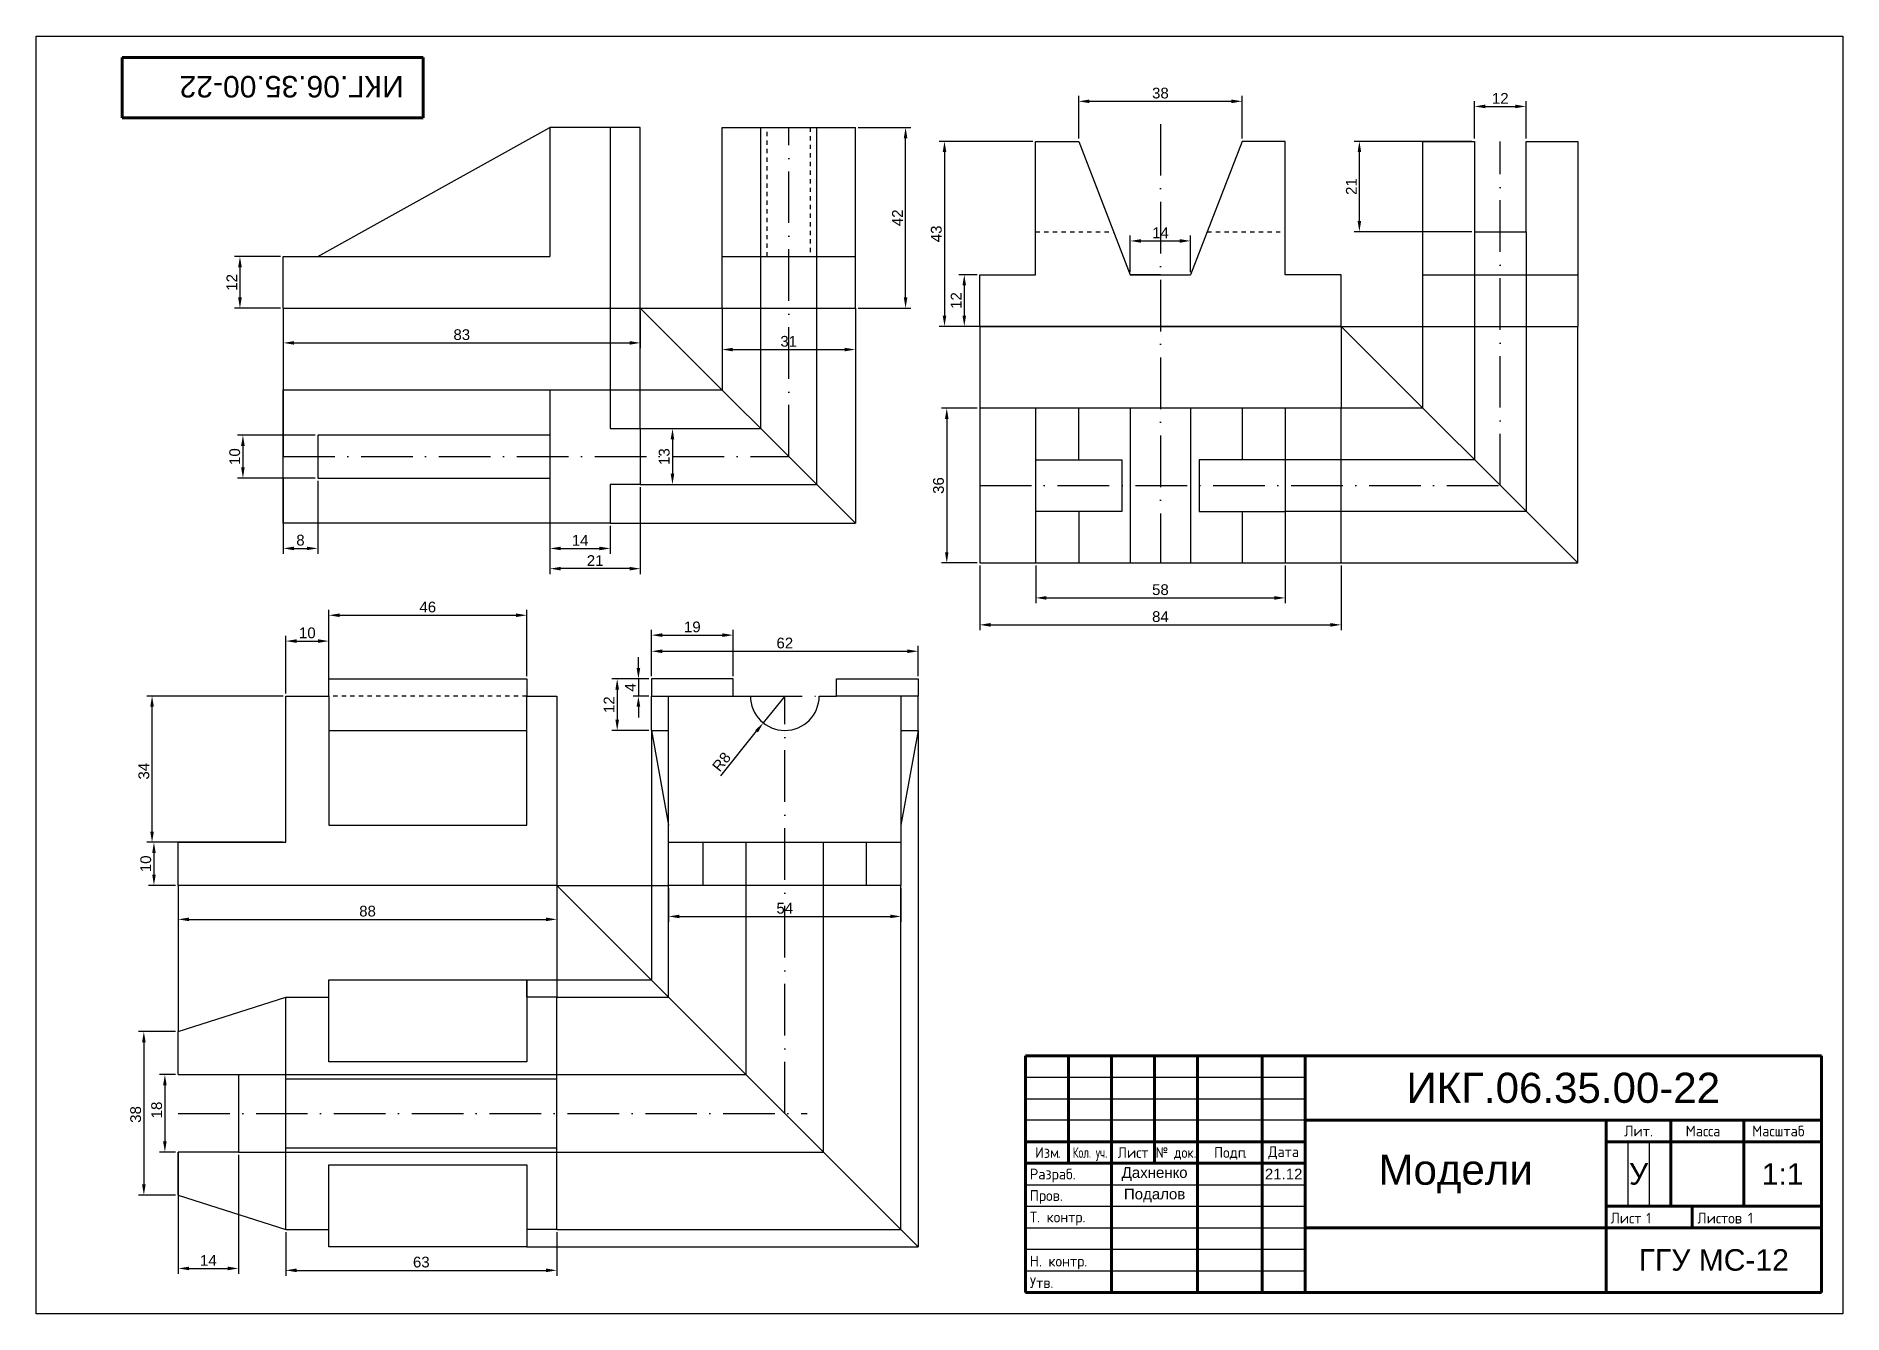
# Model space of a CAD drawing. Header units: millimetres. Extents: x 752 to 1992, y 1433 to 1900.
# Drawn here: x 1571.5 to 1991.5, y 1603 to 1900 of the extents above; entities that cross this region are included whole.
import ezdxf
from ezdxf.enums import TextEntityAlignment as Align

# ---------------------------------------------------------------- set-up
doc = ezdxf.new("R2010")
doc.units = ezdxf.units.MM
doc.linetypes.add('ACAD_ISO10W100', pattern=[18, 12, -3, 0, -3])
doc.linetypes.add('JIS_02_1.0', pattern=[2, 1, -1])
for name, color, linetype in [('45', 230, 'Continuous'), ('ось', 50, 'Continuous'), ('проекционные', 80, 'Continuous'), ('размеры', 140, 'Continuous'), ('штриховые', 7, 'JIS_02_1.0')]:
    doc.layers.add(name, color=color, linetype=linetype)
doc.layers.add('контур', color=7, linetype='Continuous', lineweight=30)
doc.styles.add('GOST-2.304_Type-B', font='GOST Common.ttf')
doc.styles.get("Standard").update_dxf_attribs({"font": 'arial.ttf'})
doc.dimstyles.new('ISO-25', dxfattribs={"dimtxt": 2.5, "dimasz": 2.5, "dimexe": 1.25, "dimexo": 0.625, "dimtad": 1, "dimtxsty": 'Standard', "dimcen": 2.5, "dimadec": 0, "dimazin": 0, "dimtfac": 1, "dimtmove": 0, "dimatfit": 3, "dimfxl": 1, "dimarcsym": 0})

msp = doc.modelspace()

# ---------------------------------------------------------------- texts
at = {"insert": (1630.925, 1888.273), "char_height": 5, "attachment_point": 5, "rotation": 180}
msp.add_mtext_dynamic_manual_height_columns('ИКГ.06.35.00-22', width=70, gutter_width=12.5, heights=[0], dxfattribs=at)
at = {"attachment_point": 5}
for s, width, insert, char_height in [('ИКГ.06.35.00-22', 120, (1926.531, 1655.492), 7), ('Модели', 70, (1901.531, 1635.492), 7), ('У', 5, (1944.031, 1635.492), 5), ('Дахненко', 20, (1831.531, 1635.492), 2.5), ('21.12', 10, (1861.531, 1635.492), 2.5), ('1:1', 18, (1977.531, 1635.492), 5), ('Подалов', 20, (1831.531, 1630.492), 2.5), ('ГГУ МС-12', 50, (1961.531, 1615.492), 5)]:
    msp.add_mtext_dynamic_manual_height_columns(s, width=width, gutter_width=12.5, heights=[0], dxfattribs=dict(at, insert=insert, char_height=char_height))

# ---------------------------------------------------------------- blocks, each defined once
blk = doc.blocks.new('*D47')
at = {"layer": 'Defpoints', "color": 0, "transparency": 16777216}
for p in [(1628.98, 1848.76), (1618.91, 1836.76), (1628.98, 1836.76)]:
    blk.add_point(p, dxfattribs=at)
at = {"layer": 'размеры', "color": 0, "lineweight": -2, "transparency": 16777216}
for p, q in [((1628.36, 1848.76), (1617.66, 1848.76)), ((1618.91, 1846.26), (1618.91, 1839.26)), ((1628.36, 1836.76), (1617.66, 1836.76))]:
    blk.add_line(p, q, dxfattribs=at)
at = {"layer": 'размеры', "color": 0, "transparency": 16777216}
for points in [[(1618.49, 1846.26), (1619.33, 1846.26), (1618.91, 1848.76)], [(1618.49, 1839.26), (1619.33, 1839.26), (1618.91, 1836.76)]]:
    blk.add_solid(points, dxfattribs=at)
at = {"layer": 'размеры', "color": 0, "transparency": 16777216, "insert": (1617.03, 1842.76), "char_height": 2.5, "attachment_point": 5, "rotation": 90}
blk.add_mtext('12', dxfattribs=at)
blk = doc.blocks.new('*D48')
at = {"layer": 'Defpoints', "color": 0, "transparency": 16777216}
for p in [(1628.98, 1836.76), (1711.98, 1836.76), (1711.98, 1828.69)]:
    blk.add_point(p, dxfattribs=at)
at = {"layer": 'размеры', "color": 0, "lineweight": -2, "transparency": 16777216}
for p, q in [((1628.98, 1836.14), (1628.98, 1827.44)), ((1711.98, 1836.14), (1711.98, 1827.44)), ((1631.48, 1828.69), (1709.48, 1828.69))]:
    blk.add_line(p, q, dxfattribs=at)
at = {"layer": 'размеры', "color": 0, "transparency": 16777216}
for points in [[(1631.48, 1829.1), (1631.48, 1828.27), (1628.98, 1828.69)], [(1709.48, 1829.1), (1709.48, 1828.27), (1711.98, 1828.69)]]:
    blk.add_solid(points, dxfattribs=at)
at = {"layer": 'размеры', "color": 0, "transparency": 16777216, "insert": (1670.48, 1830.59), "char_height": 2.5, "attachment_point": 5}
blk.add_mtext('83', dxfattribs=at)
blk = doc.blocks.new('*D49')
at = {"layer": 'Defpoints', "color": 0, "transparency": 16777216}
for p in [(1636.98, 1807.26), (1619.6, 1797.26), (1636.98, 1797.26)]:
    blk.add_point(p, dxfattribs=at)
at = {"layer": 'размеры', "color": 0, "lineweight": -2, "transparency": 16777216}
for p, q in [((1636.36, 1807.26), (1618.35, 1807.26)), ((1619.6, 1804.76), (1619.6, 1799.76)), ((1636.36, 1797.26), (1618.35, 1797.26))]:
    blk.add_line(p, q, dxfattribs=at)
at = {"layer": 'размеры', "color": 0, "transparency": 16777216}
for points in [[(1619.18, 1804.76), (1620.01, 1804.76), (1619.6, 1807.26)], [(1619.18, 1799.76), (1620.01, 1799.76), (1619.6, 1797.26)]]:
    blk.add_solid(points, dxfattribs=at)
at = {"layer": 'размеры', "color": 0, "transparency": 16777216, "insert": (1617.7, 1802.26), "char_height": 2.5, "attachment_point": 5, "rotation": 90}
blk.add_mtext('10', dxfattribs=at)
blk = doc.blocks.new('*D50')
at = {"layer": 'Defpoints', "color": 0, "transparency": 16777216}
for p in [(1628.98, 1797.26), (1636.98, 1797.26), (1636.98, 1780.92)]:
    blk.add_point(p, dxfattribs=at)
at = {"layer": 'размеры', "color": 0, "lineweight": -2, "transparency": 16777216}
for p, q in [((1628.98, 1796.64), (1628.98, 1779.67)), ((1636.98, 1796.64), (1636.98, 1779.67)), ((1631.48, 1780.92), (1634.48, 1780.92))]:
    blk.add_line(p, q, dxfattribs=at)
at = {"layer": 'размеры', "color": 0, "transparency": 16777216}
for points in [[(1631.48, 1781.33), (1631.48, 1780.5), (1628.98, 1780.92)], [(1634.48, 1781.33), (1634.48, 1780.5), (1636.98, 1780.92)]]:
    blk.add_solid(points, dxfattribs=at)
at = {"layer": 'размеры', "color": 0, "transparency": 16777216, "insert": (1632.98, 1782.82), "char_height": 2.5, "attachment_point": 5}
blk.add_mtext('8', dxfattribs=at)
blk = doc.blocks.new('*D51')
at = {"layer": 'Defpoints', "color": 0, "transparency": 16777216}
for p in [(1690.98, 1786.76), (1704.98, 1786.76), (1704.98, 1780.91)]:
    blk.add_point(p, dxfattribs=at)
at = {"layer": 'размеры', "color": 0, "lineweight": -2, "transparency": 16777216}
for p, q in [((1690.98, 1786.14), (1690.98, 1779.66)), ((1704.98, 1786.14), (1704.98, 1779.66)), ((1693.48, 1780.91), (1702.48, 1780.91))]:
    blk.add_line(p, q, dxfattribs=at)
at = {"layer": 'размеры', "color": 0, "transparency": 16777216}
for points in [[(1693.48, 1781.33), (1693.48, 1780.49), (1690.98, 1780.91)], [(1702.48, 1781.33), (1702.48, 1780.49), (1704.98, 1780.91)]]:
    blk.add_solid(points, dxfattribs=at)
at = {"layer": 'размеры', "color": 0, "transparency": 16777216, "insert": (1697.98, 1782.79), "char_height": 2.5, "attachment_point": 5}
blk.add_mtext('14', dxfattribs=at)
blk = doc.blocks.new('*D52')
at = {"layer": 'Defpoints', "color": 0, "transparency": 16777216}
for p in [(1690.98, 1797.26), (1711.98, 1795.76), (1690.98, 1776.21)]:
    blk.add_point(p, dxfattribs=at)
at = {"layer": 'размеры', "color": 0, "lineweight": -2, "transparency": 16777216}
for p, q in [((1690.98, 1796.64), (1690.98, 1774.96)), ((1711.98, 1795.14), (1711.98, 1774.96)), ((1709.48, 1776.21), (1693.48, 1776.21))]:
    blk.add_line(p, q, dxfattribs=at)
at = {"layer": 'размеры', "color": 0, "transparency": 16777216}
for points in [[(1693.48, 1776.63), (1693.48, 1775.79), (1690.98, 1776.21)], [(1709.48, 1776.63), (1709.48, 1775.79), (1711.98, 1776.21)]]:
    blk.add_solid(points, dxfattribs=at)
at = {"layer": 'размеры', "color": 0, "transparency": 16777216, "insert": (1701.48, 1778.09), "char_height": 2.5, "attachment_point": 5}
blk.add_mtext('21', dxfattribs=at)
blk = doc.blocks.new('*D53')
at = {"layer": 'Defpoints', "color": 0, "transparency": 16777216}
for p in [(1711.98, 1808.76), (1711.98, 1795.76), (1719.46, 1795.76)]:
    blk.add_point(p, dxfattribs=at)
at = {"layer": 'размеры', "color": 0, "lineweight": -2, "transparency": 16777216}
for p, q in [((1712.61, 1808.76), (1720.71, 1808.76)), ((1719.46, 1806.26), (1719.46, 1798.26)), ((1712.61, 1795.76), (1720.71, 1795.76))]:
    blk.add_line(p, q, dxfattribs=at)
at = {"layer": 'размеры', "color": 0, "transparency": 16777216}
for points in [[(1719.04, 1806.26), (1719.87, 1806.26), (1719.46, 1808.76)], [(1719.04, 1798.26), (1719.87, 1798.26), (1719.46, 1795.76)]]:
    blk.add_solid(points, dxfattribs=at)
at = {"layer": 'размеры', "color": 0, "transparency": 16777216, "insert": (1717.55, 1802.26), "char_height": 2.5, "attachment_point": 5, "rotation": 90}
blk.add_mtext('13', dxfattribs=at)
blk = doc.blocks.new('*D21')
at = {"layer": 'Defpoints', "color": 0, "transparency": 16777216}
for p in [(1761.98, 1878.76), (1773.65, 1878.76), (1761.98, 1836.76)]:
    blk.add_point(p, dxfattribs=at)
at = {"layer": 'размеры', "color": 0, "lineweight": -2, "transparency": 16777216}
for p, q in [((1762.61, 1878.76), (1774.9, 1878.76)), ((1773.65, 1839.26), (1773.65, 1876.26)), ((1762.61, 1836.76), (1774.9, 1836.76))]:
    blk.add_line(p, q, dxfattribs=at)
at = {"layer": 'размеры', "color": 0, "transparency": 16777216}
for points in [[(1773.23, 1876.26), (1774.06, 1876.26), (1773.65, 1878.76)], [(1773.23, 1839.26), (1774.06, 1839.26), (1773.65, 1836.76)]]:
    blk.add_solid(points, dxfattribs=at)
at = {"layer": 'размеры', "color": 0, "transparency": 16777216, "insert": (1771.77, 1857.76), "char_height": 2.5, "attachment_point": 5, "rotation": 90}
blk.add_mtext('42', dxfattribs=at)
blk = doc.blocks.new('*D22')
at = {"layer": 'Defpoints', "color": 0, "transparency": 16777216}
for p in [(1730.98, 1836.76), (1761.98, 1836.76), (1761.98, 1827.14)]:
    blk.add_point(p, dxfattribs=at)
at = {"layer": 'размеры', "color": 0, "lineweight": -2, "transparency": 16777216}
for p, q in [((1730.98, 1836.14), (1730.98, 1825.89)), ((1761.98, 1836.14), (1761.98, 1825.89)), ((1733.48, 1827.14), (1759.48, 1827.14))]:
    blk.add_line(p, q, dxfattribs=at)
at = {"layer": 'размеры', "color": 0, "transparency": 16777216}
for points in [[(1733.48, 1827.56), (1733.48, 1826.72), (1730.98, 1827.14)], [(1759.48, 1827.56), (1759.48, 1826.72), (1761.98, 1827.14)]]:
    blk.add_solid(points, dxfattribs=at)
at = {"layer": 'размеры', "color": 0, "transparency": 16777216, "insert": (1746.48, 1829.04), "char_height": 2.5, "attachment_point": 5}
blk.add_mtext('31', dxfattribs=at)
blk = doc.blocks.new('*D23')
at = {"layer": 'Defpoints', "color": 0, "transparency": 16777216}
for p in [(1839.89, 1852.39), (1825.89, 1844.53), (1839.89, 1844.53)]:
    blk.add_point(p, dxfattribs=at)
at = {"layer": 'размеры', "color": 0, "lineweight": -2, "transparency": 16777216}
for p, q in [((1825.89, 1845.16), (1825.89, 1853.64)), ((1828.39, 1852.39), (1837.39, 1852.39)), ((1839.89, 1845.16), (1839.89, 1853.64))]:
    blk.add_line(p, q, dxfattribs=at)
at = {"layer": 'размеры', "color": 0, "transparency": 16777216}
for points in [[(1828.39, 1852.8), (1828.39, 1851.97), (1825.89, 1852.39)], [(1837.39, 1852.8), (1837.39, 1851.97), (1839.89, 1852.39)]]:
    blk.add_solid(points, dxfattribs=at)
at = {"layer": 'размеры', "color": 0, "transparency": 16777216, "insert": (1832.89, 1854.27), "char_height": 2.5, "attachment_point": 5}
blk.add_mtext('14', dxfattribs=at)
blk = doc.blocks.new('*D24')
at = {"layer": 'Defpoints', "color": 0, "transparency": 16777216}
for p in [(1790.89, 1844.53), (1787.29, 1832.53), (1790.89, 1832.53)]:
    blk.add_point(p, dxfattribs=at)
at = {"layer": 'размеры', "color": 0, "lineweight": -2, "transparency": 16777216}
for p, q in [((1790.26, 1844.53), (1786.04, 1844.53)), ((1787.29, 1842.03), (1787.29, 1835.03)), ((1790.26, 1832.53), (1786.04, 1832.53))]:
    blk.add_line(p, q, dxfattribs=at)
at = {"layer": 'размеры', "color": 0, "transparency": 16777216}
for points in [[(1786.87, 1842.03), (1787.7, 1842.03), (1787.29, 1844.53)], [(1786.87, 1835.03), (1787.7, 1835.03), (1787.29, 1832.53)]]:
    blk.add_solid(points, dxfattribs=at)
at = {"layer": 'размеры', "color": 0, "transparency": 16777216, "insert": (1785.41, 1838.53), "char_height": 2.5, "attachment_point": 5, "rotation": 90}
blk.add_mtext('12', dxfattribs=at)
blk = doc.blocks.new('*D25')
at = {"layer": 'Defpoints', "color": 0, "transparency": 16777216}
for p in [(1803.89, 1875.53), (1782.69, 1832.53), (1803.89, 1832.53)]:
    blk.add_point(p, dxfattribs=at)
at = {"layer": 'размеры', "color": 0, "lineweight": -2, "transparency": 16777216}
for p, q in [((1803.26, 1875.53), (1781.44, 1875.53)), ((1782.69, 1873.03), (1782.69, 1835.03)), ((1803.26, 1832.53), (1781.44, 1832.53))]:
    blk.add_line(p, q, dxfattribs=at)
at = {"layer": 'размеры', "color": 0, "transparency": 16777216}
for points in [[(1782.28, 1873.03), (1783.11, 1873.03), (1782.69, 1875.53)], [(1782.28, 1835.03), (1783.11, 1835.03), (1782.69, 1832.53)]]:
    blk.add_solid(points, dxfattribs=at)
at = {"layer": 'размеры', "color": 0, "transparency": 16777216, "insert": (1780.79, 1854.03), "char_height": 2.5, "attachment_point": 5, "rotation": 90}
blk.add_mtext('43', dxfattribs=at)
blk = doc.blocks.new('*D26')
at = {"layer": 'Defpoints', "color": 0, "transparency": 16777216}
for p in [(1851.89, 1884.84), (1813.89, 1875.53), (1851.89, 1875.53)]:
    blk.add_point(p, dxfattribs=at)
at = {"layer": 'размеры', "color": 0, "lineweight": -2, "transparency": 16777216}
for p, q in [((1813.89, 1876.16), (1813.89, 1886.09)), ((1851.89, 1876.16), (1851.89, 1886.09)), ((1816.39, 1884.84), (1849.39, 1884.84))]:
    blk.add_line(p, q, dxfattribs=at)
at = {"layer": 'размеры', "color": 0, "transparency": 16777216}
for points in [[(1816.39, 1885.26), (1816.39, 1884.42), (1813.89, 1884.84)], [(1849.39, 1885.26), (1849.39, 1884.42), (1851.89, 1884.84)]]:
    blk.add_solid(points, dxfattribs=at)
at = {"layer": 'размеры', "color": 0, "transparency": 16777216, "insert": (1832.89, 1886.74), "char_height": 2.5, "attachment_point": 5}
blk.add_mtext('38', dxfattribs=at)
blk = doc.blocks.new('*D27')
at = {"layer": 'Defpoints', "color": 0, "transparency": 16777216}
for p in [(1879.14, 1875.53), (1905.89, 1875.53), (1905.89, 1854.53)]:
    blk.add_point(p, dxfattribs=at)
at = {"layer": 'размеры', "color": 0, "lineweight": -2, "transparency": 16777216}
for p, q in [((1905.26, 1875.53), (1877.89, 1875.53)), ((1879.14, 1857.03), (1879.14, 1873.03)), ((1905.26, 1854.53), (1877.89, 1854.53))]:
    blk.add_line(p, q, dxfattribs=at)
at = {"layer": 'размеры', "color": 0, "transparency": 16777216}
for points in [[(1878.73, 1873.03), (1879.56, 1873.03), (1879.14, 1875.53)], [(1878.73, 1857.03), (1879.56, 1857.03), (1879.14, 1854.53)]]:
    blk.add_solid(points, dxfattribs=at)
at = {"layer": 'размеры', "color": 0, "transparency": 16777216, "insert": (1877.26, 1865.03), "char_height": 2.5, "attachment_point": 5, "rotation": 90}
blk.add_mtext('21', dxfattribs=at)
blk = doc.blocks.new('*D28')
at = {"layer": 'Defpoints', "color": 0, "transparency": 16777216}
for p in [(1917.89, 1883.65), (1905.89, 1875.53), (1917.89, 1875.53)]:
    blk.add_point(p, dxfattribs=at)
at = {"layer": 'размеры', "color": 0, "lineweight": -2, "transparency": 16777216}
for p, q in [((1905.89, 1876.16), (1905.89, 1884.9)), ((1908.39, 1883.65), (1915.39, 1883.65)), ((1917.89, 1876.16), (1917.89, 1884.9))]:
    blk.add_line(p, q, dxfattribs=at)
at = {"layer": 'размеры', "color": 0, "transparency": 16777216}
for points in [[(1908.39, 1884.07), (1908.39, 1883.24), (1905.89, 1883.65)], [(1915.39, 1884.07), (1915.39, 1883.24), (1917.89, 1883.65)]]:
    blk.add_solid(points, dxfattribs=at)
at = {"layer": 'размеры', "color": 0, "transparency": 16777216, "insert": (1911.89, 1885.53), "char_height": 2.5, "attachment_point": 5}
blk.add_mtext('12', dxfattribs=at)
blk = doc.blocks.new('*D29')
at = {"layer": 'Defpoints', "color": 0, "transparency": 16777216}
for p in [(1790.89, 1813.53), (1783.22, 1777.53), (1790.89, 1777.53)]:
    blk.add_point(p, dxfattribs=at)
at = {"layer": 'размеры', "color": 0, "lineweight": -2, "transparency": 16777216}
for p, q in [((1790.26, 1813.53), (1781.97, 1813.53)), ((1783.22, 1811.03), (1783.22, 1780.03)), ((1790.26, 1777.53), (1781.97, 1777.53))]:
    blk.add_line(p, q, dxfattribs=at)
at = {"layer": 'размеры', "color": 0, "transparency": 16777216}
for points in [[(1782.8, 1811.03), (1783.63, 1811.03), (1783.22, 1813.53)], [(1782.8, 1780.03), (1783.63, 1780.03), (1783.22, 1777.53)]]:
    blk.add_solid(points, dxfattribs=at)
at = {"layer": 'размеры', "color": 0, "transparency": 16777216, "insert": (1781.31, 1795.53), "char_height": 2.5, "attachment_point": 5, "rotation": 90}
blk.add_mtext('36', dxfattribs=at)
blk = doc.blocks.new('*D30')
at = {"layer": 'Defpoints', "color": 0, "transparency": 16777216}
for p in [(1803.89, 1777.53), (1861.89, 1777.53), (1861.89, 1769.41)]:
    blk.add_point(p, dxfattribs=at)
at = {"layer": 'размеры', "color": 0, "lineweight": -2, "transparency": 16777216}
for p, q in [((1803.89, 1776.91), (1803.89, 1768.16)), ((1861.89, 1776.91), (1861.89, 1768.16)), ((1806.39, 1769.41), (1859.39, 1769.41))]:
    blk.add_line(p, q, dxfattribs=at)
at = {"layer": 'размеры', "color": 0, "transparency": 16777216}
for points in [[(1806.39, 1769.83), (1806.39, 1769), (1803.89, 1769.41)], [(1859.39, 1769.83), (1859.39, 1769), (1861.89, 1769.41)]]:
    blk.add_solid(points, dxfattribs=at)
at = {"layer": 'размеры', "color": 0, "transparency": 16777216, "insert": (1832.89, 1771.31), "char_height": 2.5, "attachment_point": 5}
blk.add_mtext('58', dxfattribs=at)
blk = doc.blocks.new('*D31')
at = {"layer": 'Defpoints', "color": 0, "transparency": 16777216}
for p in [(1790.89, 1777.53), (1874.89, 1777.53), (1874.89, 1763.15)]:
    blk.add_point(p, dxfattribs=at)
at = {"layer": 'размеры', "color": 0, "lineweight": -2, "transparency": 16777216}
for p, q in [((1790.89, 1776.91), (1790.89, 1761.9)), ((1874.89, 1776.91), (1874.89, 1761.9)), ((1793.39, 1763.15), (1872.39, 1763.15))]:
    blk.add_line(p, q, dxfattribs=at)
at = {"layer": 'размеры', "color": 0, "transparency": 16777216}
for points in [[(1793.39, 1763.57), (1793.39, 1762.73), (1790.89, 1763.15)], [(1872.39, 1763.57), (1872.39, 1762.73), (1874.89, 1763.15)]]:
    blk.add_solid(points, dxfattribs=at)
at = {"layer": 'размеры', "color": 0, "transparency": 16777216, "insert": (1832.89, 1765.05), "char_height": 2.5, "attachment_point": 5}
blk.add_mtext('84', dxfattribs=at)
blk = doc.blocks.new('*D32')
at = {"layer": 'Defpoints', "color": 0, "transparency": 16777216}
for p in [(1604.57, 1712.6), (1598.92, 1702.6), (1604.57, 1702.6)]:
    blk.add_point(p, dxfattribs=at)
at = {"layer": 'размеры', "color": 0, "lineweight": -2, "transparency": 16777216}
for p, q in [((1603.94, 1712.6), (1597.67, 1712.6)), ((1598.92, 1710.1), (1598.92, 1705.1)), ((1603.94, 1702.6), (1597.67, 1702.6))]:
    blk.add_line(p, q, dxfattribs=at)
at = {"layer": 'размеры', "color": 0, "transparency": 16777216}
for points in [[(1598.51, 1710.1), (1599.34, 1710.1), (1598.92, 1712.6)], [(1598.51, 1705.1), (1599.34, 1705.1), (1598.92, 1702.6)]]:
    blk.add_solid(points, dxfattribs=at)
at = {"layer": 'размеры', "color": 0, "transparency": 16777216, "insert": (1597.02, 1707.6), "char_height": 2.5, "attachment_point": 5, "rotation": 90}
blk.add_mtext('10', dxfattribs=at)
blk = doc.blocks.new('*D33')
at = {"layer": 'Defpoints', "color": 0, "transparency": 16777216}
for p in [(1598.48, 1746.6), (1629.57, 1746.6), (1629.57, 1712.6)]:
    blk.add_point(p, dxfattribs=at)
at = {"layer": 'размеры', "color": 0, "lineweight": -2, "transparency": 16777216}
for p, q in [((1628.94, 1746.6), (1597.23, 1746.6)), ((1598.48, 1715.1), (1598.48, 1744.1)), ((1628.94, 1712.6), (1597.23, 1712.6))]:
    blk.add_line(p, q, dxfattribs=at)
at = {"layer": 'размеры', "color": 0, "transparency": 16777216}
for points in [[(1598.06, 1744.1), (1598.89, 1744.1), (1598.48, 1746.6)], [(1598.06, 1715.1), (1598.89, 1715.1), (1598.48, 1712.6)]]:
    blk.add_solid(points, dxfattribs=at)
at = {"layer": 'размеры', "color": 0, "transparency": 16777216, "insert": (1596.58, 1729.13), "char_height": 2.5, "attachment_point": 5, "rotation": 90}
blk.add_mtext('34', dxfattribs=at)
blk = doc.blocks.new('*D34')
at = {"layer": 'Defpoints', "color": 0, "transparency": 16777216}
for p in [(1639.57, 1759.37), (1629.57, 1746.6), (1639.57, 1746.6)]:
    blk.add_point(p, dxfattribs=at)
at = {"layer": 'размеры', "color": 0, "lineweight": -2, "transparency": 16777216}
for p, q in [((1629.57, 1747.23), (1629.57, 1760.62)), ((1639.57, 1747.23), (1639.57, 1760.62)), ((1632.07, 1759.37), (1637.07, 1759.37))]:
    blk.add_line(p, q, dxfattribs=at)
at = {"layer": 'размеры', "color": 0, "transparency": 16777216}
for points in [[(1632.07, 1759.79), (1632.07, 1758.96), (1629.57, 1759.37)], [(1637.07, 1759.79), (1637.07, 1758.96), (1639.57, 1759.37)]]:
    blk.add_solid(points, dxfattribs=at)
at = {"layer": 'размеры', "color": 0, "transparency": 16777216, "insert": (1634.57, 1761.28), "char_height": 2.5, "attachment_point": 5}
blk.add_mtext('10', dxfattribs=at)
blk = doc.blocks.new('*D35')
at = {"layer": 'Defpoints', "color": 0, "transparency": 16777216}
for p in [(1685.57, 1765.38), (1639.57, 1750.6), (1685.57, 1750.6)]:
    blk.add_point(p, dxfattribs=at)
at = {"layer": 'размеры', "color": 0, "lineweight": -2, "transparency": 16777216}
for p, q in [((1639.57, 1751.23), (1639.57, 1766.63)), ((1642.07, 1765.38), (1683.07, 1765.38)), ((1685.57, 1751.23), (1685.57, 1766.63))]:
    blk.add_line(p, q, dxfattribs=at)
at = {"layer": 'размеры', "color": 0, "transparency": 16777216}
for points in [[(1642.07, 1765.8), (1642.07, 1764.96), (1639.57, 1765.38)], [(1683.07, 1765.8), (1683.07, 1764.96), (1685.57, 1765.38)]]:
    blk.add_solid(points, dxfattribs=at)
at = {"layer": 'размеры', "color": 0, "transparency": 16777216, "insert": (1662.57, 1767.28), "char_height": 2.5, "attachment_point": 5}
blk.add_mtext('46', dxfattribs=at)
blk = doc.blocks.new('*D36')
at = {"layer": 'Defpoints', "color": 0, "transparency": 16777216}
for p in [(1604.57, 1702.6), (1692.57, 1702.6), (1692.57, 1694.69)]:
    blk.add_point(p, dxfattribs=at)
at = {"layer": 'размеры', "color": 0, "lineweight": -2, "transparency": 16777216}
for p, q in [((1604.57, 1701.98), (1604.57, 1693.44)), ((1692.57, 1701.98), (1692.57, 1693.44)), ((1607.07, 1694.69), (1690.07, 1694.69))]:
    blk.add_line(p, q, dxfattribs=at)
at = {"layer": 'размеры', "color": 0, "transparency": 16777216}
for points in [[(1607.07, 1695.11), (1607.07, 1694.27), (1604.57, 1694.69)], [(1690.07, 1695.11), (1690.07, 1694.27), (1692.57, 1694.69)]]:
    blk.add_solid(points, dxfattribs=at)
at = {"layer": 'размеры', "color": 0, "transparency": 16777216, "insert": (1648.57, 1696.59), "char_height": 2.5, "attachment_point": 5}
blk.add_mtext('88', dxfattribs=at)
blk = doc.blocks.new('*D37')
at = {"layer": 'Defpoints', "color": 0, "transparency": 16777216}
for p in [(1733.57, 1760.76), (1714.57, 1750.6), (1733.57, 1750.6)]:
    blk.add_point(p, dxfattribs=at)
at = {"layer": 'размеры', "color": 0, "lineweight": -2, "transparency": 16777216}
for p, q in [((1714.57, 1751.23), (1714.57, 1762.01)), ((1717.07, 1760.76), (1731.07, 1760.76)), ((1733.57, 1751.23), (1733.57, 1762.01))]:
    blk.add_line(p, q, dxfattribs=at)
at = {"layer": 'размеры', "color": 0, "transparency": 16777216}
for points in [[(1717.07, 1761.18), (1717.07, 1760.34), (1714.57, 1760.76)], [(1731.07, 1761.18), (1731.07, 1760.34), (1733.57, 1760.76)]]:
    blk.add_solid(points, dxfattribs=at)
at = {"layer": 'размеры', "color": 0, "transparency": 16777216, "insert": (1724.07, 1762.66), "char_height": 2.5, "attachment_point": 5}
blk.add_mtext('19', dxfattribs=at)
blk = doc.blocks.new('*D38')
at = {"layer": 'Defpoints', "color": 0, "transparency": 16777216}
for p in [(1714.57, 1750.6), (1706.61, 1738.6), (1714.57, 1738.6)]:
    blk.add_point(p, dxfattribs=at)
at = {"layer": 'размеры', "color": 0, "lineweight": -2, "transparency": 16777216}
for p, q in [((1713.94, 1750.6), (1705.36, 1750.6)), ((1706.61, 1748.1), (1706.61, 1741.1)), ((1713.94, 1738.6), (1705.36, 1738.6))]:
    blk.add_line(p, q, dxfattribs=at)
at = {"layer": 'размеры', "color": 0, "transparency": 16777216}
for points in [[(1706.19, 1748.1), (1707.03, 1748.1), (1706.61, 1750.6)], [(1706.19, 1741.1), (1707.03, 1741.1), (1706.61, 1738.6)]]:
    blk.add_solid(points, dxfattribs=at)
at = {"layer": 'размеры', "color": 0, "transparency": 16777216, "insert": (1704.73, 1744.6), "char_height": 2.5, "attachment_point": 5, "rotation": 90}
blk.add_mtext('12', dxfattribs=at)
blk = doc.blocks.new('*D39')
at = {"layer": 'Defpoints', "color": 0, "transparency": 16777216}
for p in [(1776.57, 1757.01), (1714.57, 1750.6), (1776.57, 1750.6)]:
    blk.add_point(p, dxfattribs=at)
at = {"layer": 'размеры', "color": 0, "lineweight": -2, "transparency": 16777216}
for p, q in [((1714.57, 1751.23), (1714.57, 1758.26)), ((1717.07, 1757.01), (1774.07, 1757.01)), ((1776.57, 1751.23), (1776.57, 1758.26))]:
    blk.add_line(p, q, dxfattribs=at)
at = {"layer": 'размеры', "color": 0, "transparency": 16777216}
for points in [[(1717.07, 1757.43), (1717.07, 1756.59), (1714.57, 1757.01)], [(1774.07, 1757.43), (1774.07, 1756.59), (1776.57, 1757.01)]]:
    blk.add_solid(points, dxfattribs=at)
at = {"layer": 'размеры', "color": 0, "transparency": 16777216, "insert": (1745.57, 1758.91), "char_height": 2.5, "attachment_point": 5}
blk.add_mtext('62', dxfattribs=at)
blk = doc.blocks.new('*D40')
at = {"layer": 'Defpoints', "color": 0, "transparency": 16777216}
for p in [(1714.57, 1750.6), (1711.54, 1746.6), (1714.57, 1746.6)]:
    blk.add_point(p, dxfattribs=at)
at = {"layer": 'размеры', "color": 0, "lineweight": -2, "transparency": 16777216}
for p, q in [((1711.54, 1753.1), (1711.54, 1755.6)), ((1713.94, 1750.6), (1710.29, 1750.6)), ((1711.54, 1750.6), (1711.54, 1746.6)), ((1713.94, 1746.6), (1710.29, 1746.6)), ((1711.54, 1744.1), (1711.54, 1741.6))]:
    blk.add_line(p, q, dxfattribs=at)
at = {"layer": 'размеры', "color": 0, "transparency": 16777216}
for points in [[(1711.12, 1753.1), (1711.96, 1753.1), (1711.54, 1750.6)], [(1711.12, 1744.1), (1711.96, 1744.1), (1711.54, 1746.6)]]:
    blk.add_solid(points, dxfattribs=at)
at = {"layer": 'размеры', "color": 0, "transparency": 16777216, "insert": (1709.67, 1748.6), "char_height": 2.5, "attachment_point": 5, "rotation": 90}
blk.add_mtext('4', dxfattribs=at)
blk = doc.blocks.new('*D41')
at = {"layer": 'Defpoints', "color": 0, "transparency": 16777216}
for p in [(1718.57, 1702.6), (1772.57, 1702.6), (1772.57, 1695.37)]:
    blk.add_point(p, dxfattribs=at)
at = {"layer": 'размеры', "color": 0, "lineweight": -2, "transparency": 16777216}
for p, q in [((1718.57, 1701.98), (1718.57, 1694.12)), ((1772.57, 1701.98), (1772.57, 1694.12)), ((1721.07, 1695.37), (1770.07, 1695.37))]:
    blk.add_line(p, q, dxfattribs=at)
at = {"layer": 'размеры', "color": 0, "transparency": 16777216}
for points in [[(1721.07, 1695.79), (1721.07, 1694.96), (1718.57, 1695.37)], [(1770.07, 1695.79), (1770.07, 1694.96), (1772.57, 1695.37)]]:
    blk.add_solid(points, dxfattribs=at)
at = {"layer": 'размеры', "color": 0, "transparency": 16777216, "insert": (1745.57, 1697.27), "char_height": 2.5, "attachment_point": 5}
blk.add_mtext('54', dxfattribs=at)
blk = doc.blocks.new('*D42')
at = {"layer": 'Defpoints', "color": 0, "transparency": 16777216}
for p in [(1745.57, 1746.6), (1740.56, 1740.36)]:
    blk.add_point(p, dxfattribs=at)
at = {"layer": 'размеры', "color": 0, "lineweight": -2, "transparency": 16777216}
for p, q in [((1745.57, 1746.6), (1740.56, 1740.36)), ((1730.7, 1728.06), (1739, 1738.41))]:
    blk.add_line(p, q, dxfattribs=at)
at = {"layer": 'размеры', "color": 0, "transparency": 16777216}
blk.add_solid([(1738.68, 1738.67), (1739.33, 1738.15), (1740.56, 1740.36)], dxfattribs=at)
at = {"layer": 'размеры', "color": 0, "transparency": 16777216, "insert": (1730.87, 1731.31), "char_height": 2.5, "attachment_point": 5, "rotation": 51.2874}
blk.add_mtext('R8', dxfattribs=at)
blk = doc.blocks.new('*D43')
at = {"layer": 'Defpoints', "color": 0, "transparency": 16777216}
for p in [(1604.57, 1658.6), (1601.46, 1640.6), (1604.57, 1640.6)]:
    blk.add_point(p, dxfattribs=at)
at = {"layer": 'размеры', "color": 0, "lineweight": -2, "transparency": 16777216}
for p, q in [((1603.94, 1658.6), (1600.21, 1658.6)), ((1601.46, 1656.1), (1601.46, 1643.1)), ((1603.94, 1640.6), (1600.21, 1640.6))]:
    blk.add_line(p, q, dxfattribs=at)
at = {"layer": 'размеры', "color": 0, "transparency": 16777216}
for points in [[(1601.04, 1656.1), (1601.87, 1656.1), (1601.46, 1658.6)], [(1601.04, 1643.1), (1601.87, 1643.1), (1601.46, 1640.6)]]:
    blk.add_solid(points, dxfattribs=at)
at = {"layer": 'размеры', "color": 0, "transparency": 16777216, "insert": (1599.56, 1650.38), "char_height": 2.5, "attachment_point": 5, "rotation": 90}
blk.add_mtext('18', dxfattribs=at)
blk = doc.blocks.new('*D44')
at = {"layer": 'Defpoints', "color": 0, "transparency": 16777216}
for p in [(1604.57, 1668.6), (1596.57, 1630.6), (1604.57, 1630.6)]:
    blk.add_point(p, dxfattribs=at)
at = {"layer": 'размеры', "color": 0, "lineweight": -2, "transparency": 16777216}
for p, q in [((1603.94, 1668.6), (1595.32, 1668.6)), ((1596.57, 1666.1), (1596.57, 1633.1)), ((1603.94, 1630.6), (1595.32, 1630.6))]:
    blk.add_line(p, q, dxfattribs=at)
at = {"layer": 'размеры', "color": 0, "transparency": 16777216}
for points in [[(1596.15, 1666.1), (1596.99, 1666.1), (1596.57, 1668.6)], [(1596.15, 1633.1), (1596.99, 1633.1), (1596.57, 1630.6)]]:
    blk.add_solid(points, dxfattribs=at)
at = {"layer": 'размеры', "color": 0, "transparency": 16777216, "insert": (1594.67, 1649.34), "char_height": 2.5, "attachment_point": 5, "rotation": 90}
blk.add_mtext('38', dxfattribs=at)
blk = doc.blocks.new('*D45')
at = {"layer": 'Defpoints', "color": 0, "transparency": 16777216}
for p in [(1629.57, 1622.6), (1692.57, 1622.6), (1692.57, 1613.11)]:
    blk.add_point(p, dxfattribs=at)
at = {"layer": 'размеры', "color": 0, "lineweight": -2, "transparency": 16777216}
for p, q in [((1629.57, 1621.98), (1629.57, 1611.86)), ((1692.57, 1621.98), (1692.57, 1611.86)), ((1632.07, 1613.11), (1690.07, 1613.11))]:
    blk.add_line(p, q, dxfattribs=at)
at = {"layer": 'размеры', "color": 0, "transparency": 16777216}
for points in [[(1632.07, 1613.53), (1632.07, 1612.69), (1629.57, 1613.11)], [(1690.07, 1613.53), (1690.07, 1612.69), (1692.57, 1613.11)]]:
    blk.add_solid(points, dxfattribs=at)
at = {"layer": 'размеры', "color": 0, "transparency": 16777216, "insert": (1661.07, 1615.01), "char_height": 2.5, "attachment_point": 5}
blk.add_mtext('63', dxfattribs=at)
blk = doc.blocks.new('*D46')
at = {"layer": 'Defpoints', "color": 0, "transparency": 16777216}
for p in [(1604.57, 1640.6), (1618.57, 1640.6), (1618.57, 1613.55)]:
    blk.add_point(p, dxfattribs=at)
at = {"layer": 'размеры', "color": 0, "lineweight": -2, "transparency": 16777216}
for p, q in [((1604.57, 1639.98), (1604.57, 1612.3)), ((1618.57, 1639.98), (1618.57, 1612.3)), ((1607.07, 1613.55), (1616.07, 1613.55))]:
    blk.add_line(p, q, dxfattribs=at)
at = {"layer": 'размеры', "color": 0, "transparency": 16777216}
for points in [[(1607.07, 1613.97), (1607.07, 1613.13), (1604.57, 1613.55)], [(1616.07, 1613.97), (1616.07, 1613.13), (1618.57, 1613.55)]]:
    blk.add_solid(points, dxfattribs=at)
at = {"layer": 'размеры', "color": 0, "transparency": 16777216, "insert": (1611.57, 1615.43), "char_height": 2.5, "attachment_point": 5}
blk.add_mtext('14', dxfattribs=at)
blk = doc.blocks.new('ACAD_SPDS_TB_08')
at = {"linetype": 'Continuous', "lineweight": 60}
for p, q in [((0, 0), (0, -14)), ((70, 0), (0, 0)), ((70, 0), (70, -14)), ((70, -14), (0, -14))]:
    blk.add_line(p, q, dxfattribs=at)
at = {"style": 'GOST-2.304_Type-B', "flags": 8}
blk.add_attdef('ОБОЗНАЧЕНИЕ_ДОКУМЕНТА', text='', height=5, dxfattribs=at).set_placement((35, -7), align=Align.MIDDLE_CENTER)
at = {"style": 'GOST-2.304_Type-B', "flags": 1}
blk.add_attdef('ИДЕНТИФИКАТОР_НАДПИСИ', (-0.4, -20.95), '', height=2.5, dxfattribs=at)
blk = doc.blocks.new('ACAD_SPDS_TB_06')
at = {"linetype": 'Continuous', "lineweight": 60}
for p, q in [((-185, 55), (0, 55)), ((-185, 55), (-185, 0)), ((-175, 55), (-175, 30)), ((-165, 55), (-165, 0)), ((-155, 55), (-155, 30)), ((-145, 55), (-145, 0)), ((-130, 55), (-130, 0)), ((-120, 55), (-120, 0)), ((0, 55), (0, 0)), ((-120, 40), (0, 40)), ((-185, 35), (-120, 35)), ((-185, 30), (-120, 30)), ((-120, 15), (0, 15)), ((-185, 0), (0, 0))]:
    blk.add_line(p, q, dxfattribs=at)
at = {"linetype": 'Continuous', "lineweight": 25}
for p, q in [((-185, 50), (-120, 50)), ((-185, 45), (-120, 45)), ((-185, 25), (-120, 25)), ((-185, 20), (-120, 20)), ((-185, 15), (-120, 15)), ((-185, 10), (-120, 10)), ((-185, 5), (-120, 5))]:
    blk.add_line(p, q, dxfattribs=at)
at = {"lineweight": 25}
blk.add_line((-120, 40), (-185, 40), dxfattribs=at)
at = {"lineweight": 60}
for p, q in [((-50, 40), (-50, 0)), ((-35, 40), (-35, 20)), ((-18, 40), (-18, 20)), ((-50, 35), (0, 35)), ((-50, 20), (0, 20)), ((-30, 20), (-30, 15))]:
    blk.add_line(p, q, dxfattribs=at)
for p, q in [((-45, 35), (-45, 20)), ((-40, 35), (-40, 20)), ((-130, 20), (-120, 20))]:
    blk.add_line(p, q)
at = {"style": 'GOST-2.304_Type-B'}
for s, p in [('Изм', (-180, 31.25)), ('Лист', (-160, 31.25)), ('Подп', (-137.5, 31.25)), ('Дата', (-125, 31.44))]:
    blk.add_text(s, height=2.5, dxfattribs=at).set_placement(p, align=Align.CENTER)
at = {"style": 'GOST-2.304_Type-B', "width": 0.70447}
blk.add_text('Кол. уч.', height=2.5, dxfattribs=at).set_placement((-174, 31.25), (-166, 31.25), align=Align.FIT)
at = {"style": 'GOST-2.304_Type-B', "width": 0.9}
blk.add_text('№ док.', height=2.5, dxfattribs=at).set_placement((-150, 31.25), align=Align.CENTER)
at = {"style": 'GOST-2.304_Type-B'}
for s, p in [('.', (-177.56, 31.25)), ('.', (-134.25, 31.25)), ('Разраб.', (-184, 26.25)), ('Пров.', (-184, 21.25)), ('Т. контр.', (-184, 16.25)), ('Лист', (-49.02, 16)), ('Листов', (-28.83, 16)), ('Н. контр.', (-184, 6)), ('Утв.', (-184, 1))]:
    blk.add_text(s, height=2.5, dxfattribs=at).set_placement(p)
at = {"linetype": 'Continuous', "char_height": 2.5, "attachment_point": 5, "style": 'GOST-2.304_Type-B'}
for s, insert, width in [('Лит.', (-42.5, 37.5), 14), ('Масса', (-27.5, 37.5), 14), ('Масштаб', (-10, 37.5), 19)]:
    blk.add_mtext(s, dxfattribs=dict(at, insert=insert, width=width))
at = {"style": 'GOST-2.304_Type-B'}
for tag, p, flags in [('ИДЕНТИФИКАТОР_НАДПИСИ', (-185.34, 60.88), 1), ('ЛИСТ', (-40.73, 16), 8), ('ЛИСТОВ', (-17.07, 16), 8)]:
    blk.add_attdef(tag, p, '', height=2.5, dxfattribs=dict(at, flags=flags))
at = {"style": 'GOST-2.304_Type-B', "flags": 8}
for tag, p in [('ИЗМ_4', (-180, 51)), ('ИЗМ_4_КОЛ_УЧ', (-170, 51)), ('ИЗМ_4_ЛИСТ', (-160, 51)), ('ИЗМ_4_N_ДОК', (-150, 51)), ('ИЗМ_4_ДАТА', (-125, 51)), ('ИЗМ_3', (-180, 46)), ('ИЗМ_3_КОЛ_УЧ', (-170, 46)), ('ИЗМ_3_ЛИСТ', (-160, 46)), ('ИЗМ_3_N_ДОК', (-150, 46)), ('ИЗМ_3_ДАТА', (-125, 46)), ('ИЗМ_2', (-180, 41)), ('ИЗМ_2_КОЛ_УЧ', (-170, 41)), ('ИЗМ_2_ЛИСТ', (-160, 41)), ('ИЗМ_2_N_ДОК', (-150, 41)), ('ИЗМ_2_ДАТА', (-125, 41)), ('ИЗМ_1', (-180, 36)), ('ИЗМ_1_КОЛ_УЧ', (-170, 36)), ('ИЗМ_1_ЛИСТ', (-160, 36)), ('ИЗМ_1_N_ДОК', (-150, 36)), ('ИЗМ_1_ДАТА', (-125, 36)), ('РАЗРАБ_ФИО', (-155, 26)), ('РАЗРАБ_ДАТА', (-125, 26)), ('ПРОВ_ФИО', (-155, 21)), ('ПРОВ_ДАТА', (-125, 21)), ('ТКОНТР_ФИО', (-155, 16)), ('ТКОНТР_ДАТА', (-125, 16)), ('ДОЛЖНОСТЬ_1', (-175, 11)), ('ДОЛЖНОСТЬ_1_ФИО', (-155, 11)), ('ДОЛЖНОСТЬ_1_ДАТА', (-125, 11)), ('НКОНТР_ФИО', (-155, 6)), ('НКОНТР_ДАТА', (-125, 6)), ('УТВ_ФИО', (-155, 1)), ('УТВ_ДАТА', (-125, 1))]:
    blk.add_attdef(tag, text='', height=2.5, dxfattribs=at).set_placement(p, align=Align.CENTER)
at = {"style": 'GOST-2.304_Type-B'}
blk.add_attdef('ОБОЗНАЧЕНИЕ_ДОКУМЕНТА', text='', height=5, dxfattribs=at).set_placement((-60, 47.5), align=Align.MIDDLE_CENTER)
at = {"lineweight": 30, "flags": 104}
for tag, p in [('НАИМЕНОВАНИЕ_ДОКУМЕНТА', (-85, 27.5)), ('ОБОЗНАЧЕНИЕ_МАТЕРИАЛА', (-85, 7.5)), ('НАИМЕНОВАНИЕ_ПРЕДПРИЯТИЯ', (-25, 7.5))]:
    blk.add_attdef(tag, text='', height=3.5, dxfattribs=at).set_placement(p, align=Align.MIDDLE_CENTER)
at = {"style": 'GOST-2.304_Type-B', "flags": 8}
for tag, p in [('Л1', (-47.5, 27.5)), ('Л2', (-42.5, 27.5)), ('Л3', (-37.5, 27.5)), ('МАССА', (-26.5, 27.5)), ('МАСШТАБ', (-9, 27.5))]:
    blk.add_attdef(tag, text='', height=2.5, dxfattribs=at).set_placement(p, align=Align.MIDDLE_CENTER)

# ---------------------------------------------------------------- dimensions: what is measured, and where the dimension line sits
at = {"layer": 'размеры'}
for base, p1, p2, picture, middle in [((1851.886, 1884.841), (1813.886, 1875.535), (1851.886, 1875.535), '*D26', (1832.886, 1886.743)), ((1917.886, 1883.653), (1905.886, 1875.535), (1917.886, 1875.535), '*D28', (1911.886, 1885.533)), ((1839.886, 1852.387), (1825.886, 1844.535), (1839.886, 1844.535), '*D23', (1832.886, 1854.267)), ((1711.982, 1828.685), (1628.982, 1836.763), (1711.982, 1836.763), '*D48', (1670.482, 1830.588)), ((1761.982, 1827.139), (1730.982, 1836.763), (1761.982, 1836.763), '*D22', (1746.482, 1829.042)), ((1636.982, 1780.916), (1628.982, 1797.263), (1636.982, 1797.263), '*D50', (1632.982, 1782.817)), ((1690.982, 1776.211), (1711.982, 1795.763), (1690.982, 1797.263), '*D52', (1701.482, 1778.091)), ((1704.982, 1780.909), (1690.982, 1786.763), (1704.982, 1786.763), '*D51', (1697.982, 1782.79)), ((1874.886, 1763.151), (1790.886, 1777.535), (1874.886, 1777.535), '*D31', (1832.886, 1765.052)), ((1861.886, 1769.413), (1803.886, 1777.535), (1861.886, 1777.535), '*D30', (1832.886, 1771.315)), ((1685.568, 1765.379), (1639.568, 1750.601), (1685.568, 1750.601), '*D35', (1662.568, 1767.281)), ((1639.568, 1759.375), (1629.568, 1746.601), (1639.568, 1746.601), '*D34', (1634.568, 1761.276)), ((1692.568, 1694.69), (1604.568, 1702.601), (1692.568, 1702.601), '*D36', (1648.568, 1696.592)), ((1772.568, 1695.374), (1718.568, 1702.601), (1772.568, 1702.601), '*D41', (1745.568, 1697.27)), ((1618.568, 1613.549), (1604.568, 1640.601), (1618.568, 1640.601), '*D46', (1611.568, 1615.429)), ((1692.568, 1613.111), (1629.568, 1622.601), (1692.568, 1622.601), '*D45', (1661.068, 1615.013))]:
    dim = msp.add_linear_dim(base=base, p1=p1, p2=p2, dimstyle='ISO-25', dxfattribs=at)
    dim.commit()
    dim.dimension.update_dxf_attribs({"geometry": picture, "text_midpoint": middle})
for base, p1, p2, picture, middle in [((1773.646, 1878.763), (1761.982, 1836.763), (1761.982, 1878.763), '*D21', (1771.765, 1857.763)), ((1782.695, 1832.535), (1803.886, 1875.535), (1803.886, 1832.535), '*D25', (1780.792, 1854.035)), ((1879.144, 1875.535), (1905.886, 1854.535), (1905.886, 1875.535), '*D27', (1877.264, 1865.035)), ((1618.911, 1836.763), (1628.982, 1848.763), (1628.982, 1836.763), '*D47', (1617.031, 1842.763)), ((1787.285, 1832.535), (1790.886, 1844.535), (1790.886, 1832.535), '*D24', (1785.405, 1838.535)), ((1783.217, 1777.535), (1790.886, 1813.535), (1790.886, 1777.535), '*D29', (1781.315, 1795.535)), ((1619.597, 1797.263), (1636.982, 1807.263), (1636.982, 1797.263), '*D49', (1617.696, 1802.263)), ((1719.456, 1795.763), (1711.982, 1808.763), (1711.982, 1795.763), '*D53', (1717.554, 1802.263)), ((1711.541, 1746.601), (1714.568, 1750.601), (1714.568, 1746.601), '*D40', (1709.666, 1748.601)), ((1706.611, 1738.601), (1714.568, 1750.601), (1714.568, 1738.601), '*D38', (1704.731, 1744.601)), ((1598.924, 1702.601), (1604.568, 1712.601), (1604.568, 1702.601), '*D32', (1597.022, 1707.601))]:
    dim = msp.add_linear_dim(base=base, p1=p1, p2=p2, angle=90, dimstyle='ISO-25', dxfattribs=at)
    dim.commit()
    dim.dimension.update_dxf_attribs({"geometry": picture, "text_midpoint": middle})
for base, p2, picture, middle in [((1733.568, 1760.76), (1733.568, 1750.601), '*D37', (1724.068, 1760.76)), ((1776.568, 1757.01), (1776.568, 1750.601), '*D39', (1745.568, 1757.01))]:
    dim = msp.add_linear_dim(base=base, p1=(1714.568, 1750.601), p2=p2, dimstyle='ISO-25', dxfattribs=at)
    dim.commit()
    dim.dimension.update_dxf_attribs({"geometry": picture, "text_midpoint": middle, "dimtype": 160})
for base, p1, p2, picture, middle in [((1598.478, 1746.601), (1629.568, 1712.601), (1629.568, 1746.601), '*D33', (1598.478, 1729.126)), ((1596.57, 1630.601), (1604.568, 1668.601), (1604.568, 1630.601), '*D44', (1596.57, 1649.34)), ((1601.457, 1640.601), (1604.568, 1658.601), (1604.568, 1640.601), '*D43', (1601.457, 1650.376))]:
    dim = msp.add_linear_dim(base=base, p1=p1, p2=p2, angle=90, dimstyle='ISO-25', dxfattribs=at)
    dim.commit()
    dim.dimension.update_dxf_attribs({"geometry": picture, "text_midpoint": middle, "dimtype": 160})
dim = msp.add_radius_dim(center=(1745.568, 1746.601), mpoint=(1740.565, 1740.358), dimstyle='ISO-25', dxfattribs=at)
dim.commit()
dim.dimension.update_dxf_attribs({"geometry": '*D42', "text_midpoint": (1732.358, 1730.119), "dimtype": 164})

# ---------------------------------------------------------------- linework, layer by layer
for p, q in [((1813.886, 1875.535), (1813.886, 1875.535)), ((1832.886, 1844.535), (1825.886, 1844.535)), ((1832.886, 1844.535), (1839.886, 1844.535)), ((1639.568, 1746.601), (1639.568, 1750.601)), ((1685.568, 1750.601), (1685.568, 1746.601)), ((1604.568, 1712.601), (1629.568, 1712.601)), ((1685.568, 1676.601), (1685.568, 1680.601)), ((1618.568, 1658.601), (1618.568, 1649.601)), ((1662.072, 1657.601), (1685.568, 1657.601)), ((1604.568, 1640.601), (1604.568, 1630.601)), ((1639.568, 1641.601), (1685.568, 1641.601)), ((1639.568, 1618.601), (1639.568, 1622.601)), ((1685.568, 1622.601), (1685.568, 1618.601))]:
    msp.add_line(p, q)
at = {"layer": '45'}
for p, q in [((1711.982, 1836.763), (1761.982, 1786.763)), ((1874.886, 1832.535), (1929.886, 1777.535)), ((1692.568, 1702.601), (1776.568, 1618.601))]:
    msp.add_line(p, q, dxfattribs=at)
at = {"layer": 'контур'}
for p, q in [((1636.982, 1848.763), (1690.982, 1878.763)), ((1704.982, 1878.763), (1690.982, 1878.763)), ((1690.982, 1878.763), (1690.982, 1848.763)), ((1711.982, 1878.763), (1704.982, 1878.763)), ((1704.982, 1878.763), (1704.982, 1836.763)), ((1711.982, 1836.763), (1711.982, 1878.763)), ((1730.982, 1836.763), (1730.982, 1878.763)), ((1730.982, 1878.763), (1761.982, 1878.763)), ((1739.982, 1836.763), (1739.982, 1878.763)), ((1741.482, 1878.763), (1751.482, 1878.763)), ((1752.982, 1836.763), (1752.982, 1878.763)), ((1761.982, 1836.763), (1761.982, 1878.763)), ((1803.886, 1844.535), (1803.886, 1875.535)), ((1803.886, 1875.535), (1813.886, 1875.535)), ((1813.886, 1875.535), (1825.886, 1844.535)), ((1851.886, 1875.535), (1839.886, 1844.535)), ((1861.886, 1875.535), (1851.886, 1875.535)), ((1861.886, 1844.535), (1861.886, 1875.535)), ((1893.886, 1832.535), (1893.886, 1875.535)), ((1893.886, 1875.535), (1905.886, 1875.535)), ((1905.886, 1875.535), (1905.886, 1854.535)), ((1917.886, 1854.535), (1917.886, 1875.535)), ((1917.886, 1875.535), (1929.886, 1875.535)), ((1929.886, 1875.535), (1929.886, 1832.535)), ((1905.886, 1854.535), (1917.886, 1854.535)), ((1628.982, 1836.763), (1628.982, 1848.763)), ((1628.982, 1848.763), (1690.982, 1848.763)), ((1730.982, 1848.763), (1761.982, 1848.763)), ((1790.886, 1832.535), (1790.886, 1844.535)), ((1790.886, 1844.535), (1803.886, 1844.535)), ((1825.886, 1844.535), (1839.886, 1844.535)), ((1874.886, 1844.535), (1861.886, 1844.535)), ((1874.886, 1832.535), (1874.886, 1844.535)), ((1893.886, 1844.535), (1929.886, 1844.535)), ((1628.982, 1836.763), (1704.982, 1836.763)), ((1730.982, 1836.763), (1761.982, 1836.763)), ((1739.982, 1836.763), (1739.982, 1836.763)), ((1874.886, 1832.535), (1790.886, 1832.535)), ((1790.886, 1832.535), (1874.886, 1832.535)), ((1893.886, 1832.535), (1929.886, 1832.535)), ((1628.982, 1786.763), (1628.982, 1817.763)), ((1628.982, 1817.763), (1704.982, 1817.763)), ((1628.982, 1817.763), (1628.982, 1802.263)), ((1690.982, 1817.763), (1690.982, 1786.763)), ((1704.982, 1817.763), (1704.982, 1808.763)), ((1790.886, 1813.535), (1790.886, 1777.535)), ((1874.886, 1813.535), (1790.886, 1813.535)), ((1790.886, 1813.535), (1790.886, 1795.535)), ((1803.886, 1813.535), (1803.886, 1777.535)), ((1803.886, 1813.535), (1803.886, 1801.535)), ((1813.886, 1801.535), (1813.886, 1813.535)), ((1825.886, 1813.535), (1825.886, 1777.535)), ((1839.886, 1813.535), (1839.886, 1777.535)), ((1851.886, 1813.535), (1851.886, 1801.535)), ((1861.886, 1813.535), (1861.886, 1777.535)), ((1874.886, 1777.535), (1874.886, 1813.535)), ((1690.982, 1807.263), (1636.982, 1807.263)), ((1636.982, 1807.263), (1636.982, 1797.263)), ((1704.982, 1808.763), (1711.982, 1808.763)), ((1711.982, 1808.763), (1711.982, 1795.763)), ((1803.886, 1801.535), (1823.886, 1801.535)), ((1823.886, 1801.535), (1823.886, 1789.535)), ((1861.886, 1801.535), (1841.886, 1801.535)), ((1841.886, 1801.535), (1841.886, 1789.535)), ((1628.982, 1797.263), (1628.982, 1786.763)), ((1636.982, 1797.263), (1690.982, 1797.263)), ((1690.982, 1797.263), (1690.982, 1786.763)), ((1711.982, 1795.763), (1704.982, 1795.763)), ((1704.982, 1795.763), (1704.982, 1786.763)), ((1823.886, 1789.535), (1803.886, 1789.535)), ((1813.886, 1789.535), (1813.886, 1777.535)), ((1841.886, 1789.535), (1861.886, 1789.535)), ((1851.886, 1789.535), (1851.886, 1777.535)), ((1704.982, 1786.763), (1628.982, 1786.763)), ((1790.886, 1777.535), (1874.886, 1777.535)), ((1639.568, 1750.601), (1685.568, 1750.601)), ((1639.568, 1746.601), (1639.568, 1750.601)), ((1733.568, 1750.601), (1714.568, 1750.601)), ((1714.568, 1750.601), (1714.568, 1746.601)), ((1733.568, 1746.601), (1733.568, 1750.601)), ((1757.568, 1746.601), (1757.568, 1750.601)), ((1757.568, 1750.601), (1776.568, 1750.601)), ((1776.568, 1750.601), (1776.568, 1746.601)), ((1629.568, 1712.601), (1629.568, 1746.601)), ((1629.568, 1746.601), (1639.568, 1746.601)), ((1639.568, 1746.601), (1639.568, 1716.601)), ((1685.568, 1716.601), (1685.568, 1746.601)), ((1685.568, 1746.601), (1692.568, 1746.601)), ((1692.568, 1746.601), (1692.568, 1702.601)), ((1714.568, 1746.601), (1733.568, 1746.601)), ((1714.568, 1738.601), (1714.568, 1746.601)), ((1718.568, 1702.601), (1718.568, 1746.601)), ((1733.568, 1746.601), (1737.568, 1746.601)), ((1753.568, 1746.601), (1757.568, 1746.601)), ((1776.568, 1746.601), (1757.568, 1746.601)), ((1772.568, 1746.601), (1772.568, 1702.601)), ((1776.568, 1738.601), (1776.568, 1746.601)), ((1639.568, 1738.601), (1685.568, 1738.601)), ((1714.568, 1738.601), (1718.568, 1716.601)), ((1714.568, 1738.601), (1718.568, 1738.601)), ((1772.568, 1738.601), (1776.568, 1738.601)), ((1776.568, 1738.601), (1772.568, 1716.601)), ((1639.568, 1716.601), (1685.568, 1716.601)), ((1604.568, 1702.601), (1604.568, 1712.601)), ((1604.568, 1712.601), (1629.568, 1712.601)), ((1718.568, 1712.601), (1772.568, 1712.601)), ((1726.568, 1702.601), (1726.568, 1712.601)), ((1736.568, 1702.601), (1736.568, 1712.601)), ((1754.568, 1702.601), (1754.568, 1712.601)), ((1764.568, 1702.601), (1764.568, 1712.601)), ((1692.568, 1702.601), (1604.568, 1702.601)), ((1772.568, 1702.601), (1718.568, 1702.601)), ((1639.568, 1676.601), (1639.568, 1680.601)), ((1639.568, 1680.601), (1685.568, 1680.601)), ((1685.568, 1680.601), (1685.568, 1661.601)), ((1604.568, 1668.601), (1629.568, 1676.601)), ((1629.568, 1622.601), (1629.568, 1676.601)), ((1629.568, 1676.601), (1639.568, 1676.601)), ((1639.568, 1661.601), (1639.568, 1676.601)), ((1692.568, 1676.601), (1685.568, 1676.601)), ((1692.568, 1622.601), (1692.568, 1676.601)), ((1604.568, 1658.601), (1604.568, 1668.601)), ((1685.568, 1661.601), (1639.568, 1661.601)), ((1604.568, 1658.601), (1618.568, 1658.601)), ((1618.568, 1658.601), (1618.568, 1640.601)), ((1618.568, 1658.601), (1618.568, 1649.601)), ((1629.568, 1657.601), (1692.568, 1657.601)), ((1618.568, 1640.601), (1604.568, 1640.601)), ((1604.568, 1630.601), (1604.568, 1640.601)), ((1629.568, 1641.601), (1692.568, 1641.601)), ((1639.568, 1618.601), (1639.568, 1637.601)), ((1639.568, 1637.601), (1685.568, 1637.601)), ((1685.568, 1637.601), (1685.568, 1622.601)), ((1604.568, 1630.601), (1629.568, 1622.601)), ((1629.568, 1622.601), (1639.568, 1622.601)), ((1692.568, 1622.601), (1685.568, 1622.601)), ((1685.568, 1618.601), (1639.568, 1618.601))]:
    msp.add_line(p, q, dxfattribs=at)
msp.add_lwpolyline([(1571.531, 1602.992), (1571.531, 1899.992), (1991.531, 1899.992), (1991.531, 1602.992), (1571.531, 1602.992)], dxfattribs=at)
msp.add_arc((1745.568, 1746.601), 8, 180, 0, dxfattribs=at)
at = {"layer": 'ось', "linetype": 'ACAD_ISO10W100'}
for p, q in [((1746.482, 1802.263), (1746.482, 1878.763)), ((1832.886, 1879.564), (1832.886, 1777.535)), ((1911.886, 1795.535), (1911.886, 1875.535)), ((1628.982, 1802.263), (1746.482, 1802.263)), ((1790.886, 1795.535), (1911.886, 1795.535)), ((1737.568, 1746.601), (1753.568, 1746.601)), ((1745.568, 1649.601), (1745.568, 1746.601)), ((1604.551, 1649.601), (1750.787, 1649.601))]:
    msp.add_line(p, q, dxfattribs=at)
at = {"layer": 'проекционные'}
for p, q in [((1905.886, 1854.535), (1905.886, 1801.535)), ((1917.886, 1854.535), (1917.886, 1789.535)), ((1628.982, 1836.763), (1628.982, 1817.763)), ((1704.982, 1836.763), (1704.982, 1817.763)), ((1704.982, 1836.763), (1711.982, 1836.763)), ((1711.982, 1836.763), (1730.982, 1836.763)), ((1711.982, 1808.763), (1711.982, 1836.763)), ((1730.982, 1836.763), (1730.982, 1817.763)), ((1739.982, 1808.763), (1739.982, 1836.763)), ((1752.982, 1795.763), (1752.982, 1836.763)), ((1761.982, 1836.763), (1761.982, 1786.763)), ((1790.886, 1832.535), (1790.886, 1813.535)), ((1874.886, 1832.535), (1893.886, 1832.535)), ((1874.886, 1832.535), (1874.886, 1813.535)), ((1893.886, 1813.535), (1893.886, 1832.535)), ((1929.886, 1777.535), (1929.886, 1832.535)), ((1704.982, 1817.763), (1730.982, 1817.763)), ((1893.886, 1813.535), (1874.886, 1813.535)), ((1711.982, 1808.763), (1739.982, 1808.763)), ((1905.886, 1801.535), (1861.886, 1801.535)), ((1711.982, 1795.763), (1752.982, 1795.763)), ((1917.886, 1789.535), (1861.886, 1789.535)), ((1704.982, 1786.763), (1761.982, 1786.763)), ((1874.886, 1777.535), (1929.886, 1777.535)), ((1714.568, 1738.601), (1714.568, 1680.601)), ((1776.568, 1738.601), (1776.568, 1618.601)), ((1604.568, 1702.601), (1604.568, 1668.601)), ((1692.568, 1702.601), (1718.568, 1702.601)), ((1692.568, 1702.601), (1692.568, 1676.601)), ((1718.568, 1676.601), (1718.568, 1702.601)), ((1736.568, 1658.601), (1736.568, 1702.601)), ((1754.568, 1640.601), (1754.568, 1702.601)), ((1772.568, 1622.601), (1772.568, 1702.601)), ((1685.568, 1680.601), (1714.568, 1680.601)), ((1692.568, 1676.601), (1718.568, 1676.601)), ((1618.568, 1658.601), (1736.568, 1658.601)), ((1618.568, 1640.601), (1754.568, 1640.601)), ((1692.568, 1622.601), (1772.568, 1622.601)), ((1685.568, 1618.601), (1776.568, 1618.601))]:
    msp.add_line(p, q, dxfattribs=at)
at = {"layer": 'штриховые'}
for p, q in [((1741.482, 1848.763), (1741.482, 1878.763)), ((1751.482, 1878.763), (1751.482, 1848.763)), ((1803.886, 1854.535), (1822.015, 1854.535)), ((1843.757, 1854.535), (1861.886, 1854.535)), ((1685.568, 1746.601), (1639.568, 1746.601))]:
    msp.add_line(p, q, dxfattribs=at)

# ---------------------------------------------------------------- block references
at = {"layer": 'контур'}
msp.add_blockref('ACAD_SPDS_TB_08', (1591.531, 1894.992), dxfattribs=at)
ref = msp.add_blockref('ACAD_SPDS_TB_06', (1986.531, 1607.992), dxfattribs=at)
ref.add_attrib('ЛИСТ', '1', (1945.805, 1623.992), dxfattribs={"layer": '0', "height": 2.5, "style": 'GOST-2.304_Type-B'})
ref.add_attrib('ЛИСТОВ', '1', (1969.46, 1623.992), dxfattribs={"layer": '0', "height": 2.5, "style": 'GOST-2.304_Type-B'})

msp.set_redraw_order([(e.dxf.handle, doc.entitydb.next_handle()) for e in msp.query("TEXT MTEXT ATTDEF DIMENSION ARC_DIMENSION")])  # texts and dimensions are drawn at this point

doc.saveas('drawing.dxf')
